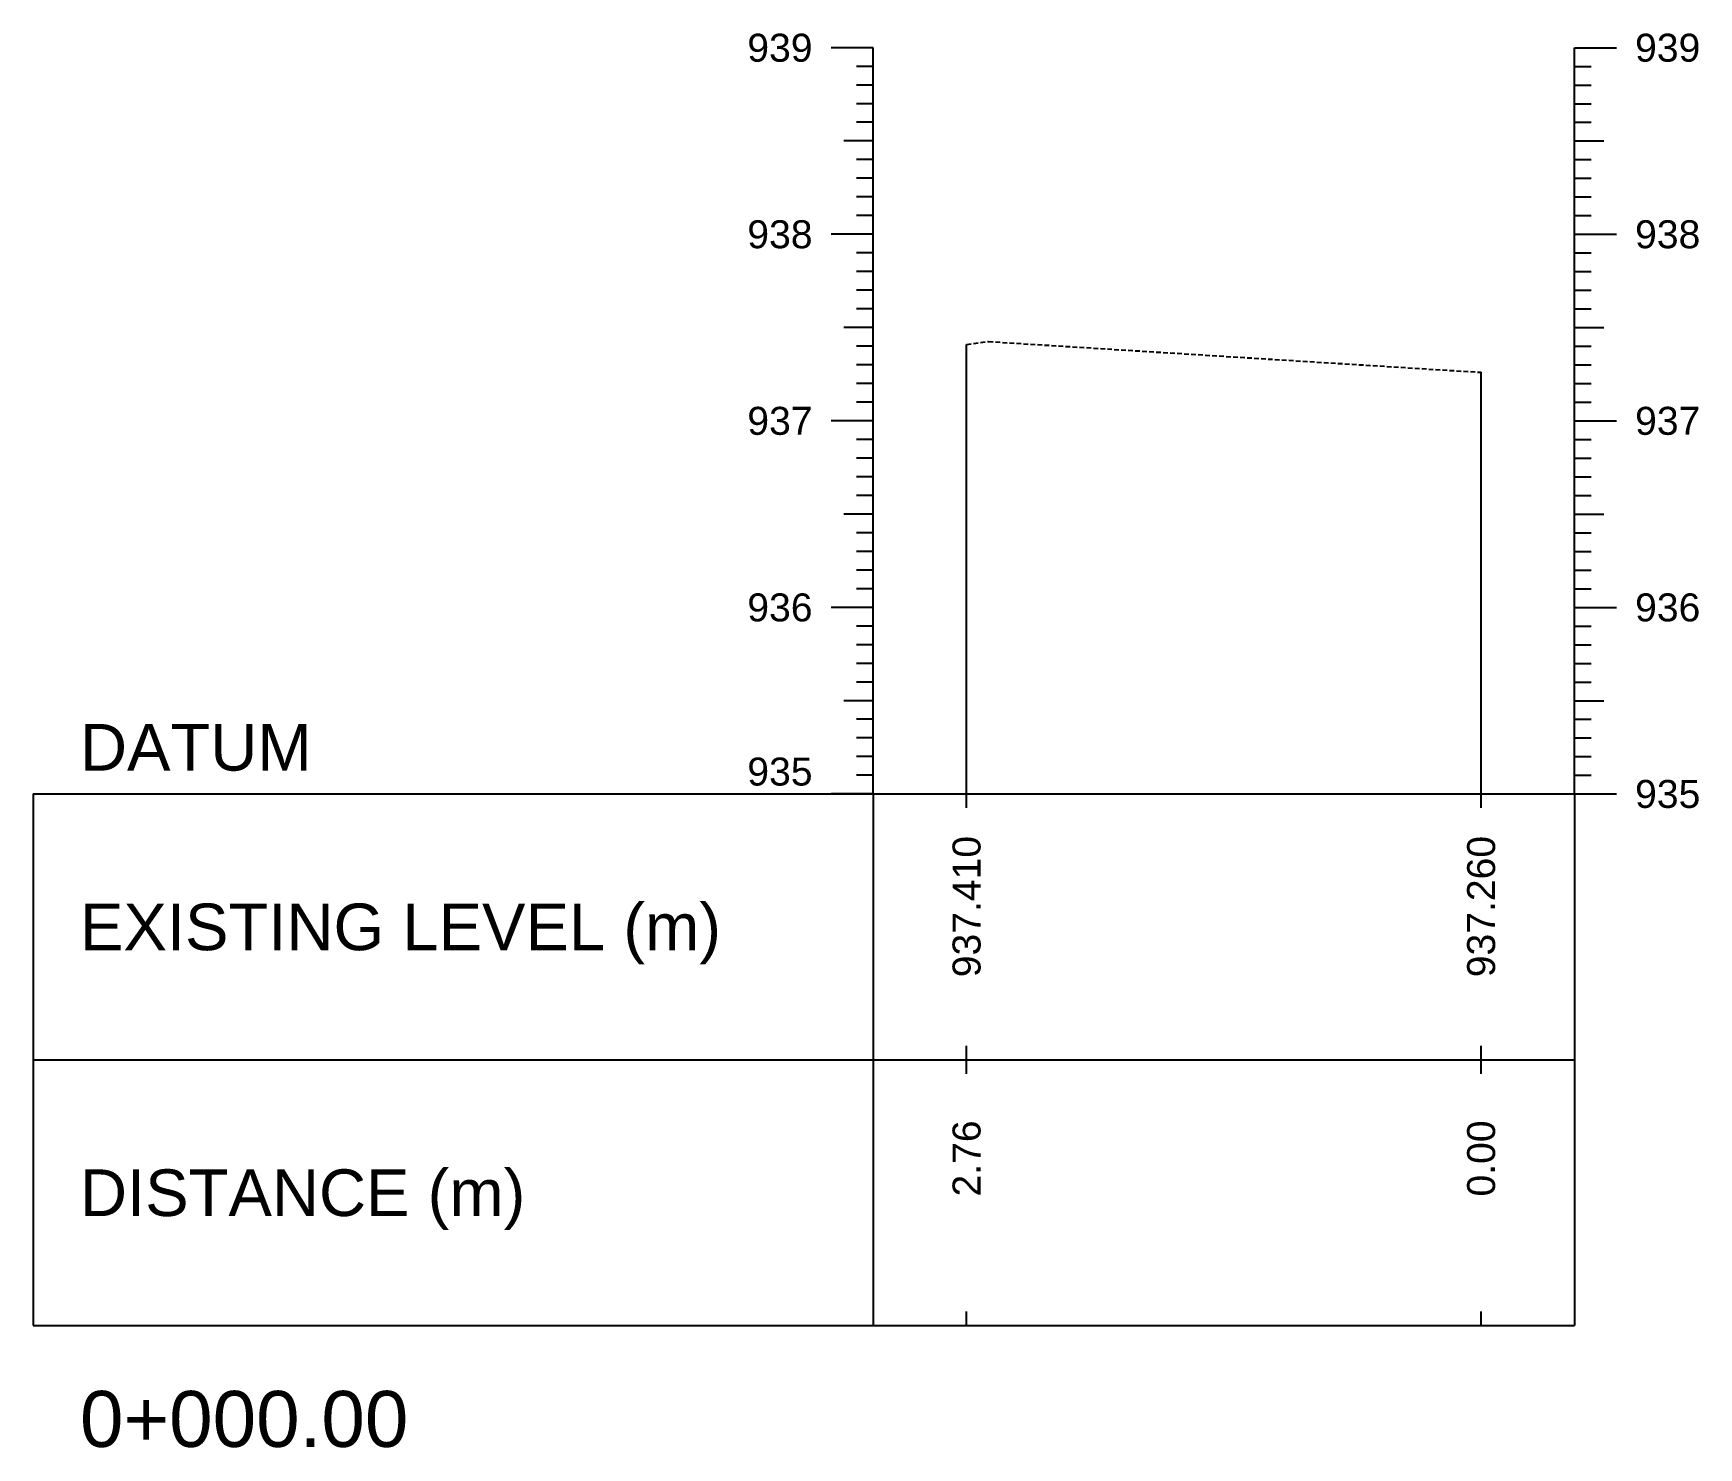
# Model space of a CAD drawing. Header units: millimetres. Extents: x 1849 to 4221, y 1726 to 2718.
# Drawn here: x 1974.1 to 2063.3, y 1792.3 to 1868.2 of the extents above; entities that cross this region are included whole.
import ezdxf
from ezdxf.enums import TextEntityAlignment as Align

# ---------------------------------------------------------------- set-up
doc = ezdxf.new("R2010")
doc.units = ezdxf.units.MM
doc.linetypes.add('HIDDEN', pattern=[0.375, 0.25, -0.125])
doc.layers.add('CS_Drawing', color=7, linetype='Continuous')
doc.layers.add('GL', color=3, linetype='HIDDEN')
doc.styles.get("Standard").update_dxf_attribs({"font": 'arial.ttf'})

msp = doc.modelspace()

# ---------------------------------------------------------------- texts
at = {"layer": 'CS_Drawing'}
for s, p in [('939', (2015.812, 1867.385)), ('938', (2015.812, 1857.385)), ('937', (2015.812, 1847.385)), ('936', (2015.812, 1837.385))]:
    msp.add_text(s, height=1.5, dxfattribs=at).set_placement(p, align=Align.MIDDLE_RIGHT)
for s, height, p in [('939', 1.5, (2059.881, 1867.385)), ('938', 1.5, (2059.881, 1857.385)), ('937', 1.5, (2059.881, 1847.385)), ('936', 1.5, (2059.881, 1837.385)), ('DATUM', 2.5, (1976.562, 1829.885)), ('935', 1.5, (2059.881, 1827.385)), ('935', 1.5, (2059.881, 1827.385)), ('EXISTING LEVEL (m)', 2.5, (1976.562, 1820.26)), ('DISTANCE (m)', 2.5, (1976.562, 1806.01)), ('0+000.00', 3, (1976.562, 1793.885))]:
    msp.add_text(s, height=height, dxfattribs=at).set_placement(p, align=Align.MIDDLE_LEFT)
msp.add_text('935', height=1.5, dxfattribs=at).set_placement((2015.812, 1827.835), align=Align.RIGHT)
for s, p in [('937.410', (2024.062, 1825.135)), ('937.260', (2051.631, 1825.135)), ('2.76', (2024.062, 1809.885)), ('0.00', (2051.631, 1809.885))]:
    msp.add_text(s, height=1.5, rotation=90, dxfattribs=at).set_placement(p, align=Align.MIDDLE_RIGHT)

# ---------------------------------------------------------------- linework, layer by layer
at = {"layer": 'CS_Drawing'}
for p, q in [((2019.062, 1867.385), (2016.812, 1867.385)), ((2019.062, 1867.385), (2017.487, 1867.385)), ((2019.062, 1827.385), (2019.062, 1867.385)), ((2056.631, 1867.385), (2058.881, 1867.385)), ((2056.631, 1867.385), (2058.206, 1867.385)), ((2056.631, 1827.385), (2056.631, 1867.385)), ((2019.062, 1866.385), (2018.162, 1866.385)), ((2056.631, 1866.385), (2057.531, 1866.385)), ((2019.062, 1865.385), (2018.162, 1865.385)), ((2056.631, 1865.385), (2057.531, 1865.385)), ((2019.062, 1864.385), (2018.162, 1864.385)), ((2056.631, 1864.385), (2057.531, 1864.385)), ((2019.062, 1863.385), (2018.162, 1863.385)), ((2056.631, 1863.385), (2057.531, 1863.385)), ((2019.062, 1862.385), (2017.487, 1862.385)), ((2019.062, 1862.385), (2018.162, 1862.385)), ((2056.631, 1862.385), (2058.206, 1862.385)), ((2056.631, 1862.385), (2057.531, 1862.385)), ((2019.062, 1861.385), (2018.162, 1861.385)), ((2056.631, 1861.385), (2057.531, 1861.385)), ((2019.062, 1860.385), (2018.162, 1860.385)), ((2056.631, 1860.385), (2057.531, 1860.385)), ((2019.062, 1859.385), (2018.162, 1859.385)), ((2056.631, 1859.385), (2057.531, 1859.385)), ((2019.062, 1858.385), (2018.162, 1858.385)), ((2056.631, 1858.385), (2057.531, 1858.385)), ((2019.062, 1857.385), (2016.812, 1857.385)), ((2019.062, 1857.385), (2017.487, 1857.385)), ((2019.062, 1857.385), (2018.162, 1857.385)), ((2056.631, 1857.385), (2058.881, 1857.385)), ((2056.631, 1857.385), (2058.206, 1857.385)), ((2056.631, 1857.385), (2057.531, 1857.385)), ((2019.062, 1856.385), (2018.162, 1856.385)), ((2056.631, 1856.385), (2057.531, 1856.385)), ((2019.062, 1855.385), (2018.162, 1855.385)), ((2056.631, 1855.385), (2057.531, 1855.385)), ((2019.062, 1854.385), (2018.162, 1854.385)), ((2056.631, 1854.385), (2057.531, 1854.385)), ((2019.062, 1853.385), (2018.162, 1853.385)), ((2056.631, 1853.385), (2057.531, 1853.385)), ((2019.062, 1852.385), (2017.487, 1852.385)), ((2019.062, 1852.385), (2018.162, 1852.385)), ((2056.631, 1852.385), (2058.206, 1852.385)), ((2056.631, 1852.385), (2057.531, 1852.385)), ((2024.062, 1827.385), (2024.062, 1851.485)), ((2019.062, 1851.385), (2018.162, 1851.385)), ((2056.631, 1851.385), (2057.531, 1851.385)), ((2019.062, 1850.385), (2018.162, 1850.385)), ((2051.631, 1827.385), (2051.631, 1849.985)), ((2056.631, 1850.385), (2057.531, 1850.385)), ((2019.062, 1849.385), (2018.162, 1849.385)), ((2056.631, 1849.385), (2057.531, 1849.385)), ((2019.062, 1848.385), (2018.162, 1848.385)), ((2056.631, 1848.385), (2057.531, 1848.385)), ((2019.062, 1847.385), (2016.812, 1847.385)), ((2019.062, 1847.385), (2017.487, 1847.385)), ((2019.062, 1847.385), (2018.162, 1847.385)), ((2056.631, 1847.385), (2058.881, 1847.385)), ((2056.631, 1847.385), (2058.206, 1847.385)), ((2056.631, 1847.385), (2057.531, 1847.385)), ((2019.062, 1846.385), (2018.162, 1846.385)), ((2056.631, 1846.385), (2057.531, 1846.385)), ((2019.062, 1845.385), (2018.162, 1845.385)), ((2056.631, 1845.385), (2057.531, 1845.385)), ((2019.062, 1844.385), (2018.162, 1844.385)), ((2056.631, 1844.385), (2057.531, 1844.385)), ((2019.062, 1843.385), (2018.162, 1843.385)), ((2056.631, 1843.385), (2057.531, 1843.385)), ((2019.062, 1842.385), (2017.487, 1842.385)), ((2019.062, 1842.385), (2018.162, 1842.385)), ((2056.631, 1842.385), (2058.206, 1842.385)), ((2056.631, 1842.385), (2057.531, 1842.385)), ((2019.062, 1841.385), (2018.162, 1841.385)), ((2056.631, 1841.385), (2057.531, 1841.385)), ((2019.062, 1840.385), (2018.162, 1840.385)), ((2056.631, 1840.385), (2057.531, 1840.385)), ((2019.062, 1839.385), (2018.162, 1839.385)), ((2056.631, 1839.385), (2057.531, 1839.385)), ((2019.062, 1838.385), (2018.162, 1838.385)), ((2056.631, 1838.385), (2057.531, 1838.385)), ((2019.062, 1837.385), (2016.812, 1837.385)), ((2019.062, 1837.385), (2017.487, 1837.385)), ((2019.062, 1837.385), (2018.162, 1837.385)), ((2056.631, 1837.385), (2058.881, 1837.385)), ((2056.631, 1837.385), (2058.206, 1837.385)), ((2056.631, 1837.385), (2057.531, 1837.385)), ((2019.062, 1836.385), (2018.162, 1836.385)), ((2056.631, 1836.385), (2057.531, 1836.385)), ((2019.062, 1835.385), (2018.162, 1835.385)), ((2056.631, 1835.385), (2057.531, 1835.385)), ((2019.062, 1834.385), (2018.162, 1834.385)), ((2056.631, 1834.385), (2057.531, 1834.385)), ((2019.062, 1833.385), (2018.162, 1833.385)), ((2056.631, 1833.385), (2057.531, 1833.385)), ((2019.062, 1832.385), (2017.487, 1832.385)), ((2019.062, 1832.385), (2018.162, 1832.385)), ((2056.631, 1832.385), (2058.206, 1832.385)), ((2056.631, 1832.385), (2057.531, 1832.385)), ((2019.062, 1831.385), (2018.162, 1831.385)), ((2056.631, 1831.385), (2057.531, 1831.385)), ((2019.062, 1830.385), (2018.162, 1830.385)), ((2056.631, 1830.385), (2057.531, 1830.385)), ((2019.062, 1829.385), (2018.162, 1829.385)), ((2056.631, 1829.385), (2057.531, 1829.385)), ((2019.062, 1828.385), (2018.162, 1828.385)), ((2056.631, 1828.385), (2057.531, 1828.385)), ((1974.062, 1827.385), (2019.062, 1827.385)), ((1974.062, 1827.385), (1974.062, 1798.885)), ((2019.062, 1827.385), (2016.812, 1827.385)), ((2019.062, 1827.385), (2017.487, 1827.385)), ((2019.062, 1827.385), (2018.162, 1827.385)), ((2019.062, 1827.385), (2056.631, 1827.385)), ((2019.062, 1827.385), (2019.062, 1798.885)), ((2024.062, 1826.635), (2024.062, 1828.135)), ((2051.631, 1826.635), (2051.631, 1828.135)), ((2056.631, 1827.385), (2058.881, 1827.385)), ((2056.631, 1827.385), (2058.206, 1827.385)), ((2056.631, 1827.385), (2057.531, 1827.385)), ((2056.631, 1827.385), (2056.631, 1798.885)), ((1974.062, 1813.135), (2019.062, 1813.135)), ((2019.062, 1813.135), (2056.631, 1813.135)), ((2019.062, 1813.135), (2056.631, 1813.135)), ((2024.062, 1812.385), (2024.062, 1813.885)), ((2051.631, 1812.385), (2051.631, 1813.885)), ((1974.062, 1798.885), (2019.062, 1798.885)), ((2019.062, 1798.885), (2056.631, 1798.885)), ((2024.062, 1798.885), (2024.062, 1799.635)), ((2051.631, 1798.885), (2051.631, 1799.635))]:
    msp.add_line(p, q, dxfattribs=at)
at = {"layer": 'GL'}
msp.add_lwpolyline([(2024.062, 1851.485), (2025.191, 1851.635), (2025.243, 1851.635), (2051.631, 1849.985)], dxfattribs=at)

msp.set_redraw_order([(e.dxf.handle, doc.entitydb.next_handle()) for e in msp.query("TEXT MTEXT ATTDEF DIMENSION ARC_DIMENSION")])  # texts and dimensions are drawn at this point

doc.saveas('drawing.dxf')
